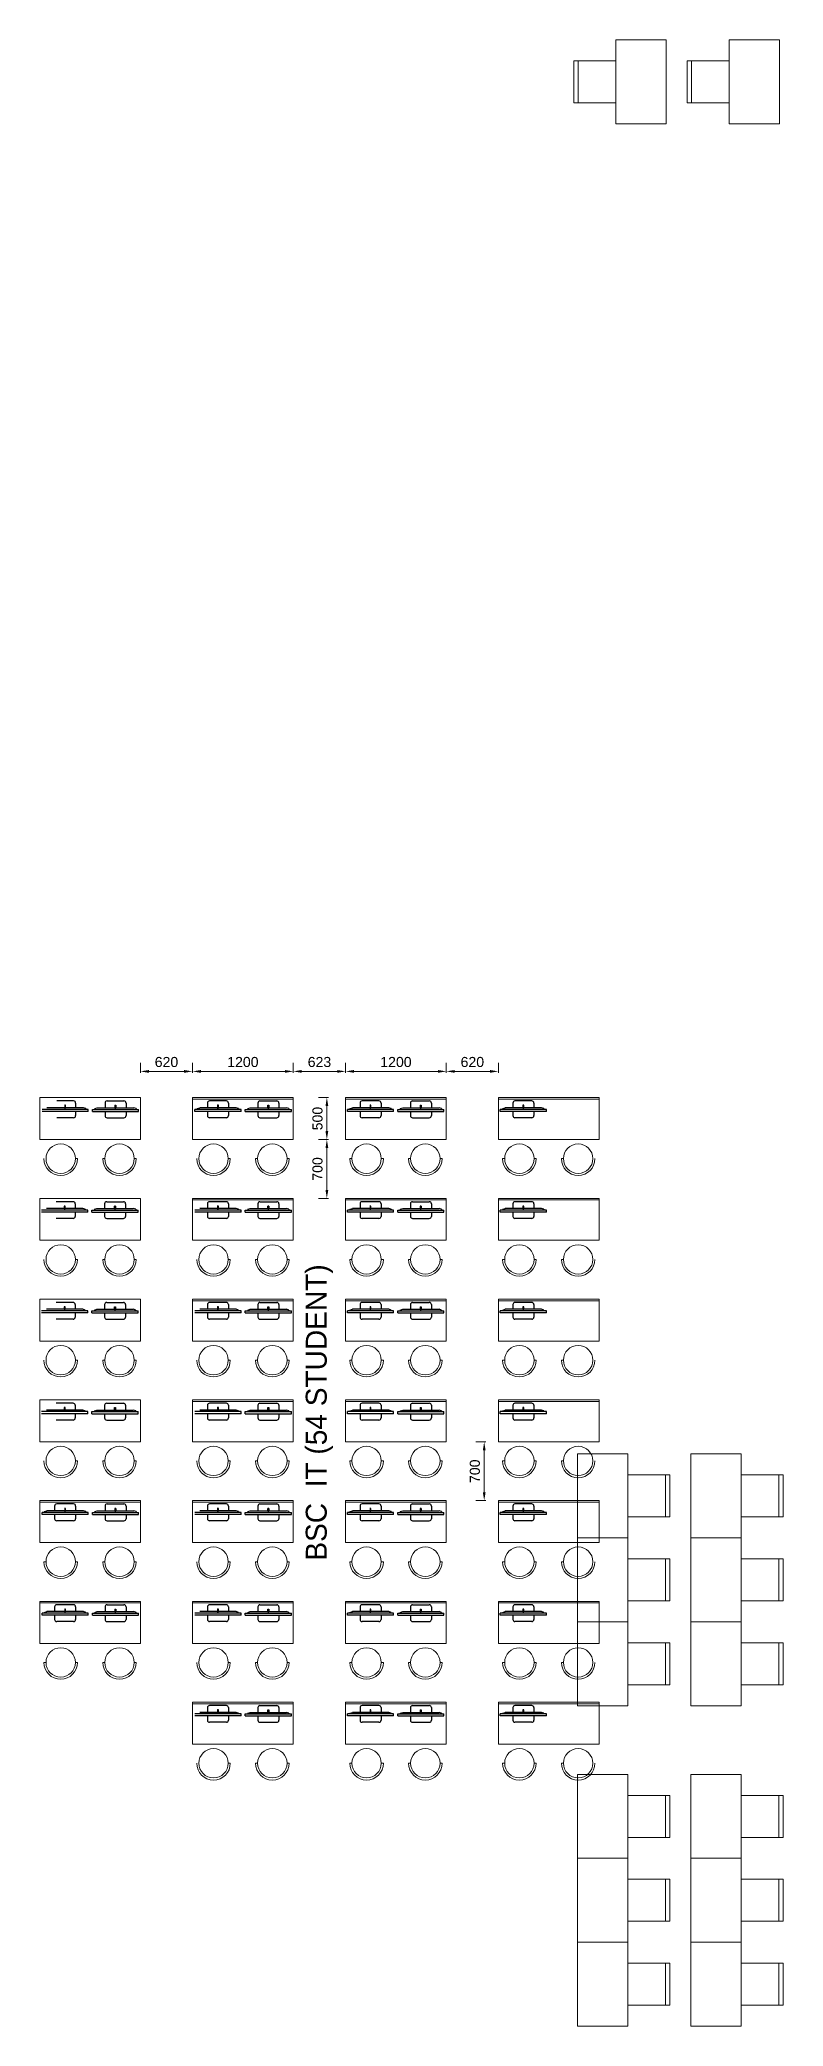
# Model space of a CAD drawing. Extents: x 348043 to 758301, y 133827 to 256568.
# Drawn here: x 749445 to 758301, y 146530 to 170188 of the extents above; entities that cross this region are included whole.
import ezdxf

# ---------------------------------------------------------------- set-up
doc = ezdxf.new("R2010")
doc.units = 0
doc.header["$LTSCALE"] = 900
doc.header["$MEASUREMENT"] = 0
doc.header["$PDMODE"] = 34
doc.linetypes.add('DASHED2', pattern=[0.375, 0.25, -0.125])
doc.layers.get('DEFPOINTS').update_dxf_attribs({"color": 3, "linetype": 'CONTINUOUS'})
doc.layers.add('2', color=7, linetype='CONTINUOUS')
doc.layers.add('door', color=163, linetype='CONTINUOUS')
for name, color, linetype, lineweight in [('ARCL-HATCH-230', 253, 'CONTINUOUS', 5), ('ARLC-DIM0', 8, 'CONTINUOUS', 9), ('ARLC-FURN', 46, 'CONTINUOUS', 5), ('ARLC-GAS BURNER', 51, 'CONTINUOUS', 5), ('ARLC-TEXT0', 1, 'CONTINUOUS', 9)]:
    doc.layers.add(name, color=color, linetype=linetype, lineweight=lineweight)
doc.styles.add('ARIAL', font='arial.ttf')
doc.styles.add('swati', font='GOTHIC.TTF')
doc.dimstyles.new('DIM 100', dxfattribs={"dimscale": 100, "dimtxt": 2, "dimasz": 1.2, "dimexe": 1, "dimexo": 1, "dimgap": 1, "dimtad": 0, "dimdec": 0, "dimzin": 9, "dimdsep": 46, "dimtxsty": 'ARIAL', "dimblk1": 'ARCHTICK', "dimblk2": 'ARCHTICK', "dimsah": 1, "dimcen": 1, "dimdle": 1.5, "dimclrd": 1, "dimclre": 251, "dimclrt": 4, "dimadec": 0, "dimazin": 0, "dimtfac": 1, "dimtdec": 0, "dimtmove": 2, "dimatfit": 3, "dimfxl": 50, "dimfxlon": 1, "dimtolj": 1, "dimtzin": 0, "dimlwd": 5, "dimlwe": 9, "dimarcsym": 0})

msp = doc.modelspace()

# ---------------------------------------------------------------- texts
at = {"layer": 'ARLC-TEXT0', "color": 7, "lineweight": 20, "style": 'swati'}
msp.add_text('BSC  IT (54 STUDENT)', height=250, rotation=90, dxfattribs=at).set_placement((752863.8, 152075))

# ---------------------------------------------------------------- blocks, each defined once
blk = doc.blocks.new('dfg2154')
at = {"layer": 'ARLC-FURN'}
blk.add_line((5964549, -129277), (5965049, -129277), dxfattribs=at)
blk.add_lwpolyline([(5964549, -129329), (5965049, -129329), (5965049, -128829), (5964549, -128829)], close=True, dxfattribs=at)
blk = doc.blocks.new('A$C124fbc97')
at = {"layer": 'ARLC-FURN', "ltscale": 0.1}
blk.add_line((1000, 500), (1000, 1100), dxfattribs=at)
for points in [[(0, 1100), (0, 500), (1000, 500)], [(0, 1100), (1000, 1100)]]:
    blk.add_lwpolyline(points, dxfattribs=at)
at = {"layer": 'ARLC-GAS BURNER'}
blk.add_blockref('dfg2154', (-5964299, 129329), dxfattribs=at)
blk = doc.blocks.new('*D94')
at = {"layer": 'ARLC-DIM0', "color": 251, "lineweight": 9}
for p, q in [((754757, 153490), (754639, 153490)), ((754757, 152790), (754639, 152790))]:
    blk.add_line(p, q, dxfattribs=at)
at = {"layer": 'ARLC-DIM0', "color": 1, "lineweight": 5}
blk.add_line((754739, 152890), (754739, 153390), dxfattribs=at)
at = {"layer": 'ARLC-DIM0', "color": 1, "lineweight": 50}
for points in [[(754723, 153390), (754756, 153390), (754739, 153490)], [(754723, 152890), (754756, 152890), (754739, 152790)]]:
    blk.add_solid(points, dxfattribs=at)
at = {"layer": 'DEFPOINTS', "color": 0, "lineweight": 50}
for p in [(754739, 153490), (754908, 153490), (754908, 152790)]:
    blk.add_point(p, dxfattribs=at)
at = {"layer": 'ARLC-DIM0', "color": 4, "lineweight": 9, "insert": (754628, 153140), "char_height": 120, "attachment_point": 5, "rotation": 90, "style": 'ARIAL'}
blk.add_mtext('\\A1;700', dxfattribs=at)
blk = doc.blocks.new('*D95')
at = {"layer": 'ARLC-DIM0', "color": 251, "lineweight": 9}
for p, q in [((753088, 157884), (753088, 158002)), ((754288, 157884), (754288, 158002))]:
    blk.add_line(p, q, dxfattribs=at)
at = {"layer": 'ARLC-DIM0', "color": 1, "lineweight": 5}
blk.add_line((754188, 157902), (753188, 157902), dxfattribs=at)
at = {"layer": 'ARLC-DIM0', "color": 1, "lineweight": 50}
for points in [[(753188, 157918), (753188, 157885), (753088, 157902)], [(754188, 157918), (754188, 157885), (754288, 157902)]]:
    blk.add_solid(points, dxfattribs=at)
at = {"layer": 'DEFPOINTS', "color": 0, "lineweight": 50}
for p in [(753088, 157902), (753088, 157590), (754288, 157590)]:
    blk.add_point(p, dxfattribs=at)
at = {"layer": 'ARLC-DIM0', "color": 4, "lineweight": 9, "insert": (753688, 158013), "char_height": 120, "attachment_point": 5, "style": 'ARIAL'}
blk.add_mtext('\\A1;1200', dxfattribs=at)
blk = doc.blocks.new('*D96')
at = {"layer": 'ARLC-DIM0', "color": 251, "lineweight": 9}
for p, q in [((752883, 157590), (752765, 157590)), ((752883, 157090), (752765, 157090))]:
    blk.add_line(p, q, dxfattribs=at)
at = {"layer": 'ARLC-DIM0', "color": 1, "lineweight": 5}
blk.add_line((752865, 157190), (752865, 157490), dxfattribs=at)
at = {"layer": 'ARLC-DIM0', "color": 1, "lineweight": 50}
for points in [[(752849, 157490), (752882, 157490), (752865, 157590)], [(752849, 157190), (752882, 157190), (752865, 157090)]]:
    blk.add_solid(points, dxfattribs=at)
at = {"layer": 'DEFPOINTS', "color": 0, "lineweight": 50}
for p in [(752865, 157590), (753088, 157590), (753088, 157090)]:
    blk.add_point(p, dxfattribs=at)
at = {"layer": 'ARLC-DIM0', "color": 4, "lineweight": 9, "insert": (752754, 157340), "char_height": 120, "attachment_point": 5, "rotation": 90, "style": 'ARIAL'}
blk.add_mtext('\\A1;500', dxfattribs=at)
blk = doc.blocks.new('*D97')
at = {"layer": 'ARLC-DIM0', "color": 251, "lineweight": 9}
for p, q in [((752465, 157884), (752465, 158002)), ((753088, 157884), (753088, 158002))]:
    blk.add_line(p, q, dxfattribs=at)
at = {"layer": 'ARLC-DIM0', "color": 1, "lineweight": 5}
blk.add_line((752988, 157902), (752565, 157902), dxfattribs=at)
at = {"layer": 'ARLC-DIM0', "color": 1, "lineweight": 50}
for points in [[(752565, 157918), (752565, 157885), (752465, 157902)], [(752988, 157918), (752988, 157885), (753088, 157902)]]:
    blk.add_solid(points, dxfattribs=at)
at = {"layer": 'DEFPOINTS', "color": 0, "lineweight": 50}
for p in [(752465, 157902), (752465, 157590), (753088, 157590)]:
    blk.add_point(p, dxfattribs=at)
at = {"layer": 'ARLC-DIM0', "color": 4, "lineweight": 9, "insert": (752777, 158013), "char_height": 120, "attachment_point": 5, "style": 'ARIAL'}
blk.add_mtext('\\A1;623', dxfattribs=at)
blk = doc.blocks.new('*D98')
at = {"layer": 'ARLC-DIM0', "color": 251, "lineweight": 9}
for p, q in [((752883, 157090), (752765, 157090)), ((752883, 156390), (752765, 156390))]:
    blk.add_line(p, q, dxfattribs=at)
at = {"layer": 'ARLC-DIM0', "color": 1, "lineweight": 5}
blk.add_line((752865, 156490), (752865, 156990), dxfattribs=at)
at = {"layer": 'ARLC-DIM0', "color": 1, "lineweight": 50}
for points in [[(752849, 156990), (752882, 156990), (752865, 157090)], [(752849, 156490), (752882, 156490), (752865, 156390)]]:
    blk.add_solid(points, dxfattribs=at)
at = {"layer": 'DEFPOINTS', "color": 0, "lineweight": 50}
for p in [(752865, 157090), (753088, 157090), (753088, 156390)]:
    blk.add_point(p, dxfattribs=at)
at = {"layer": 'ARLC-DIM0', "color": 4, "lineweight": 9, "insert": (752754, 156740), "char_height": 120, "attachment_point": 5, "rotation": 90, "style": 'ARIAL'}
blk.add_mtext('\\A1;700', dxfattribs=at)
blk = doc.blocks.new('*D99')
at = {"layer": 'ARLC-DIM0', "color": 251, "lineweight": 9}
for p, q in [((754288, 157884), (754288, 158002)), ((754908, 157884), (754908, 158002))]:
    blk.add_line(p, q, dxfattribs=at)
at = {"layer": 'ARLC-DIM0', "color": 1, "lineweight": 5}
blk.add_line((754388, 157902), (754808, 157902), dxfattribs=at)
at = {"layer": 'ARLC-DIM0', "color": 1, "lineweight": 50}
for points in [[(754388, 157918), (754388, 157885), (754288, 157902)], [(754808, 157918), (754808, 157885), (754908, 157902)]]:
    blk.add_solid(points, dxfattribs=at)
at = {"layer": 'DEFPOINTS', "color": 0, "lineweight": 50}
for p in [(754908, 157902), (754288, 157590), (754908, 157590)]:
    blk.add_point(p, dxfattribs=at)
at = {"layer": 'ARLC-DIM0', "color": 4, "lineweight": 9, "insert": (754598, 158013), "char_height": 120, "attachment_point": 5, "style": 'ARIAL'}
blk.add_mtext('\\A1;620', dxfattribs=at)
blk = doc.blocks.new('*D100')
at = {"layer": 'ARLC-DIM0', "color": 251, "lineweight": 9}
for p, q in [((751265, 157884), (751265, 158002)), ((752465, 157884), (752465, 158002))]:
    blk.add_line(p, q, dxfattribs=at)
at = {"layer": 'ARLC-DIM0', "color": 1, "lineweight": 5}
blk.add_line((752365, 157902), (751365, 157902), dxfattribs=at)
at = {"layer": 'ARLC-DIM0', "color": 1, "lineweight": 50}
for points in [[(751365, 157918), (751365, 157885), (751265, 157902)], [(752365, 157918), (752365, 157885), (752465, 157902)]]:
    blk.add_solid(points, dxfattribs=at)
at = {"layer": 'DEFPOINTS', "color": 0, "lineweight": 50}
for p in [(751265, 157902), (751265, 157590), (752465, 157590)]:
    blk.add_point(p, dxfattribs=at)
at = {"layer": 'ARLC-DIM0', "color": 4, "lineweight": 9, "insert": (751865, 158013), "char_height": 120, "attachment_point": 5, "style": 'ARIAL'}
blk.add_mtext('\\A1;1200', dxfattribs=at)
blk = doc.blocks.new('*D101')
at = {"layer": 'ARLC-DIM0', "color": 251, "lineweight": 9}
for p, q in [((750645, 157884), (750645, 158002)), ((751265, 157884), (751265, 158002))]:
    blk.add_line(p, q, dxfattribs=at)
at = {"layer": 'ARLC-DIM0', "color": 1, "lineweight": 5}
blk.add_line((751165, 157902), (750745, 157902), dxfattribs=at)
at = {"layer": 'ARLC-DIM0', "color": 1, "lineweight": 50}
for points in [[(750745, 157918), (750745, 157885), (750645, 157902)], [(751165, 157918), (751165, 157885), (751265, 157902)]]:
    blk.add_solid(points, dxfattribs=at)
at = {"layer": 'DEFPOINTS', "color": 0, "lineweight": 50}
for p in [(750645, 157902), (750645, 157590), (751265, 157590)]:
    blk.add_point(p, dxfattribs=at)
at = {"layer": 'ARLC-DIM0', "color": 4, "lineweight": 9, "insert": (750955, 158013), "char_height": 120, "attachment_point": 5, "style": 'ARIAL'}
blk.add_mtext('\\A1;620', dxfattribs=at)

# ---------------------------------------------------------------- dimensions: what is measured, and where the dimension line sits
at = {"layer": 'ARLC-DIM0', "color": 4, "lineweight": 9}
for p1, p2, distance, picture, middle in [((751265.5, 157590), (750645.5, 157590), -311.6, '*D101', (750955.5, 158012.9)), ((752465.5, 157590), (751265.5, 157590), -311.6, '*D100', (751865.5, 158012.9)), ((753088, 157590), (752465.5, 157590), -311.590127, '*D97', (752776.75, 158012.8998132)), ((754288, 157590), (753088, 157590), -311.6, '*D95', (753688, 158012.9)), ((754288, 157590), (754908, 157590), 311.6, '*D99', (754598, 158012.9)), ((753088, 157090), (753088, 157590), 222.8, '*D96', (752753.9, 157340)), ((753088, 156390), (753088, 157090), 222.8, '*D98', (752753.9, 156740))]:
    dim = msp.add_aligned_dim(p1=p1, p2=p2, distance=distance, dimstyle='DIM 100', override={"dimtxt": 1.2, "dimasz": 1, "dimgap": 0.5, "dimtad": 1, "dimdle": 1, "dimfxl": 0.18, "dimtfillclr": 256, "dimarcsym": 2}, dxfattribs=at)
    dim.commit()
    dim.dimension.update_dxf_attribs({"geometry": picture, "text_midpoint": middle})
dim = msp.add_linear_dim(base=(754739.2, 153490), p1=(754908, 152790), p2=(754908, 153490), angle=90, dimstyle='DIM 100', override={"dimtxt": 1.2, "dimasz": 1, "dimgap": 0.5, "dimtad": 1, "dimdle": 1, "dimfxl": 0.18, "dimtfillclr": 256, "dimarcsym": 2}, dxfattribs=at)
dim.commit()
dim.dimension.update_dxf_attribs({"geometry": '*D94', "text_midpoint": (754627.9, 153140)})

# ---------------------------------------------------------------- linework, layer by layer
at = {"layer": '2', "color": 30, "linetype": 'Continuous'}
for p, q in [((750023.2, 157449.9), (749473.2, 157449.9)), ((750023.2, 157425.1), (749473.2, 157425.1)), ((749964.9, 157468.5), (749531.5, 157468.5)), ((749848.2, 157549.9), (749648.2, 157549.9)), ((749848.2, 157349.9), (749648.2, 157349.9)), ((749748.2, 157449.9), (749748.2, 157503)), ((749873.2, 157449.9), (749748.2, 157449.9)), ((749873.2, 157524.9), (749873.2, 157468.5)), ((749873.2, 157425.1), (749873.2, 157374.9)), ((749994, 157459.2), (749964.9, 157468.5)), ((749994, 157459.2), (749994, 157449.9)), ((750023.2, 157425.1), (750023.2, 157449.9)), ((750073.2, 157425.1), (750073.2, 157449.9)), ((750073.2, 157449.9), (750623.2, 157449.9)), ((750073.2, 157425.1), (750623.2, 157425.1)), ((750102.4, 157459.2), (750131.5, 157468.5)), ((750102.4, 157459.2), (750102.4, 157449.9)), ((750131.5, 157468.5), (750564.9, 157468.5)), ((750223.2, 157524.9), (750223.2, 157468.5)), ((750223.2, 157449.9), (750348.2, 157449.9)), ((750223.2, 157425.1), (750223.2, 157374.9)), ((750248.2, 157549.9), (750448.2, 157549.9)), ((750248.2, 157349.9), (750448.2, 157349.9)), ((750348.2, 157449.9), (750348.2, 157503)), ((750473.2, 157524.9), (750473.2, 157468.5)), ((750473.2, 157425.1), (750473.2, 157374.9)), ((750594, 157459.2), (750564.9, 157468.5)), ((750594, 157459.2), (750594, 157449.9)), ((750623.2, 157425.1), (750623.2, 157449.9)), ((751293.2, 157425.1), (751293.2, 157449.9)), ((751843.2, 157449.9), (751293.2, 157449.9)), ((751843.2, 157425.1), (751293.2, 157425.1)), ((751322.4, 157459.2), (751351.5, 157468.5)), ((751322.4, 157459.2), (751322.4, 157449.9)), ((751784.9, 157468.5), (751351.5, 157468.5)), ((751443.2, 157524.9), (751443.2, 157468.5)), ((751443.2, 157425.1), (751443.2, 157374.9)), ((751668.2, 157549.9), (751468.2, 157549.9)), ((751668.2, 157349.9), (751468.2, 157349.9)), ((751568.2, 157449.9), (751568.2, 157503)), ((751693.2, 157449.9), (751568.2, 157449.9)), ((751693.2, 157524.9), (751693.2, 157468.5)), ((751693.2, 157425.1), (751693.2, 157374.9)), ((751814, 157459.2), (751784.9, 157468.5)), ((751814, 157459.2), (751814, 157449.9)), ((751843.2, 157425.1), (751843.2, 157449.9)), ((751893.2, 157425.1), (751893.2, 157449.9)), ((751893.2, 157449.9), (752443.2, 157449.9)), ((751893.2, 157425.1), (752443.2, 157425.1)), ((751922.4, 157459.2), (751951.5, 157468.5)), ((751922.4, 157459.2), (751922.4, 157449.9)), ((751951.5, 157468.5), (752384.9, 157468.5)), ((752043.2, 157524.9), (752043.2, 157468.5)), ((752043.2, 157449.9), (752168.2, 157449.9)), ((752043.2, 157425.1), (752043.2, 157374.9)), ((752068.2, 157549.9), (752268.2, 157549.9)), ((752068.2, 157349.9), (752268.2, 157349.9)), ((752168.2, 157449.9), (752168.2, 157503)), ((752293.2, 157524.9), (752293.2, 157468.5)), ((752293.2, 157425.1), (752293.2, 157374.9)), ((752414, 157459.2), (752384.9, 157468.5)), ((752414, 157459.2), (752414, 157449.9)), ((752443.2, 157425.1), (752443.2, 157449.9)), ((753110.3, 157425.1), (753110.3, 157449.9)), ((753660.3, 157449.9), (753110.3, 157449.9)), ((753660.3, 157425.1), (753110.3, 157425.1)), ((753139.5, 157459.2), (753168.6, 157468.5)), ((753139.5, 157459.2), (753139.5, 157449.9)), ((753602, 157468.5), (753168.6, 157468.5)), ((753260.3, 157524.9), (753260.3, 157468.5)), ((753260.3, 157425.1), (753260.3, 157374.9)), ((753485.3, 157549.9), (753285.3, 157549.9)), ((753485.3, 157349.9), (753285.3, 157349.9)), ((753385.3, 157449.9), (753385.3, 157503)), ((753510.3, 157449.9), (753385.3, 157449.9)), ((753510.3, 157524.9), (753510.3, 157468.5)), ((753510.3, 157425.1), (753510.3, 157374.9)), ((753631.1, 157459.2), (753602, 157468.5)), ((753631.1, 157459.2), (753631.1, 157449.9)), ((753660.3, 157425.1), (753660.3, 157449.9)), ((753710.3, 157425.1), (753710.3, 157449.9)), ((753710.3, 157449.9), (754260.3, 157449.9)), ((753710.3, 157425.1), (754260.3, 157425.1)), ((753739.5, 157459.2), (753768.6, 157468.5)), ((753739.5, 157459.2), (753739.5, 157449.9)), ((753768.6, 157468.5), (754202, 157468.5)), ((753860.3, 157524.9), (753860.3, 157468.5)), ((753860.3, 157449.9), (753985.3, 157449.9)), ((753860.3, 157425.1), (753860.3, 157374.9)), ((753885.3, 157549.9), (754085.3, 157549.9)), ((753885.3, 157349.9), (754085.3, 157349.9)), ((753985.3, 157449.9), (753985.3, 157503)), ((754110.3, 157524.9), (754110.3, 157468.5)), ((754110.3, 157425.1), (754110.3, 157374.9)), ((754231.1, 157459.2), (754202, 157468.5)), ((754231.1, 157459.2), (754231.1, 157449.9)), ((754260.3, 157425.1), (754260.3, 157449.9)), ((754930.3, 157425.1), (754930.3, 157449.9)), ((755480.3, 157449.9), (754930.3, 157449.9)), ((755480.3, 157425.1), (754930.3, 157425.1)), ((754959.5, 157459.2), (754988.6, 157468.5)), ((754959.5, 157459.2), (754959.5, 157449.9)), ((755422, 157468.5), (754988.6, 157468.5)), ((755080.3, 157524.9), (755080.3, 157468.5)), ((755080.3, 157425.1), (755080.3, 157374.9)), ((755305.3, 157549.9), (755105.3, 157549.9)), ((755305.3, 157349.9), (755105.3, 157349.9)), ((755205.3, 157449.9), (755205.3, 157503)), ((755330.3, 157449.9), (755205.3, 157449.9)), ((755330.3, 157524.9), (755330.3, 157468.5)), ((755330.3, 157425.1), (755330.3, 157374.9)), ((755451.1, 157459.2), (755422, 157468.5)), ((755451.1, 157459.2), (755451.1, 157449.9)), ((755480.3, 157425.1), (755480.3, 157449.9)), ((750017.8, 156249.9), (749467.8, 156249.9)), ((750017.8, 156225.1), (749467.8, 156225.1)), ((749959.5, 156268.5), (749526.1, 156268.5)), ((749842.8, 156349.9), (749642.8, 156349.9)), ((749842.8, 156149.9), (749642.8, 156149.9)), ((749742.8, 156249.9), (749742.8, 156303)), ((749867.8, 156249.9), (749742.8, 156249.9)), ((749867.8, 156324.9), (749867.8, 156268.5)), ((749867.8, 156225.1), (749867.8, 156174.9)), ((749988.6, 156259.2), (749959.5, 156268.5)), ((749988.6, 156259.2), (749988.6, 156249.9)), ((750017.8, 156225.1), (750017.8, 156249.9)), ((750067.8, 156225.1), (750067.8, 156249.9)), ((750067.8, 156249.9), (750617.8, 156249.9)), ((750067.8, 156225.1), (750617.8, 156225.1)), ((750097, 156259.2), (750126.1, 156268.5)), ((750097, 156259.2), (750097, 156249.9)), ((750126.1, 156268.5), (750559.5, 156268.5)), ((750217.8, 156324.9), (750217.8, 156268.5)), ((750217.8, 156249.9), (750342.8, 156249.9)), ((750217.8, 156225.1), (750217.8, 156174.9)), ((750242.8, 156349.9), (750442.8, 156349.9)), ((750242.8, 156149.9), (750442.8, 156149.9)), ((750342.8, 156249.9), (750342.8, 156303)), ((750467.8, 156324.9), (750467.8, 156268.5)), ((750467.8, 156225.1), (750467.8, 156174.9)), ((750588.6, 156259.2), (750559.5, 156268.5)), ((750588.6, 156259.2), (750588.6, 156249.9)), ((750617.8, 156225.1), (750617.8, 156249.9)), ((751843.2, 156249.9), (751293.2, 156249.9)), ((751843.2, 156225.1), (751293.2, 156225.1)), ((751784.9, 156268.5), (751351.5, 156268.5)), ((751443.2, 156324.9), (751443.2, 156268.5)), ((751443.2, 156225.1), (751443.2, 156174.9)), ((751668.2, 156349.9), (751468.2, 156349.9)), ((751668.2, 156149.9), (751468.2, 156149.9)), ((751568.2, 156249.9), (751568.2, 156303)), ((751693.2, 156249.9), (751568.2, 156249.9)), ((751693.2, 156324.9), (751693.2, 156268.5)), ((751693.2, 156225.1), (751693.2, 156174.9)), ((751814, 156259.2), (751784.9, 156268.5)), ((751814, 156259.2), (751814, 156249.9)), ((751843.2, 156225.1), (751843.2, 156249.9)), ((751893.2, 156225.1), (751893.2, 156249.9)), ((751893.2, 156249.9), (752443.2, 156249.9)), ((751893.2, 156225.1), (752443.2, 156225.1)), ((751922.4, 156259.2), (751951.5, 156268.5)), ((751922.4, 156259.2), (751922.4, 156249.9)), ((751951.5, 156268.5), (752384.9, 156268.5)), ((752043.2, 156324.9), (752043.2, 156268.5)), ((752043.2, 156249.9), (752168.2, 156249.9)), ((752043.2, 156225.1), (752043.2, 156174.9)), ((752068.2, 156349.9), (752268.2, 156349.9)), ((752068.2, 156149.9), (752268.2, 156149.9)), ((752168.2, 156249.9), (752168.2, 156303)), ((752293.2, 156324.9), (752293.2, 156268.5)), ((752293.2, 156225.1), (752293.2, 156174.9)), ((752414, 156259.2), (752384.9, 156268.5)), ((752414, 156259.2), (752414, 156249.9)), ((752443.2, 156225.1), (752443.2, 156249.9)), ((753110.3, 156225.1), (753110.3, 156249.9)), ((753660.3, 156249.9), (753110.3, 156249.9)), ((753660.3, 156225.1), (753110.3, 156225.1)), ((753139.5, 156259.2), (753168.6, 156268.5)), ((753139.5, 156259.2), (753139.5, 156249.9)), ((753602, 156268.5), (753168.6, 156268.5)), ((753260.3, 156324.9), (753260.3, 156268.5)), ((753260.3, 156225.1), (753260.3, 156174.9)), ((753485.3, 156349.9), (753285.3, 156349.9)), ((753485.3, 156149.9), (753285.3, 156149.9)), ((753385.3, 156249.9), (753385.3, 156303)), ((753510.3, 156249.9), (753385.3, 156249.9)), ((753510.3, 156324.9), (753510.3, 156268.5)), ((753510.3, 156225.1), (753510.3, 156174.9)), ((753631.1, 156259.2), (753602, 156268.5)), ((753631.1, 156259.2), (753631.1, 156249.9)), ((753660.3, 156225.1), (753660.3, 156249.9)), ((753710.3, 156225.1), (753710.3, 156249.9)), ((753710.3, 156249.9), (754260.3, 156249.9)), ((753710.3, 156225.1), (754260.3, 156225.1)), ((753739.5, 156259.2), (753768.6, 156268.5)), ((753739.5, 156259.2), (753739.5, 156249.9)), ((753768.6, 156268.5), (754202, 156268.5)), ((753860.3, 156324.9), (753860.3, 156268.5)), ((753860.3, 156249.9), (753985.3, 156249.9)), ((753860.3, 156225.1), (753860.3, 156174.9)), ((753885.3, 156349.9), (754085.3, 156349.9)), ((753885.3, 156149.9), (754085.3, 156149.9)), ((753985.3, 156249.9), (753985.3, 156303)), ((754110.3, 156324.9), (754110.3, 156268.5)), ((754110.3, 156225.1), (754110.3, 156174.9)), ((754231.1, 156259.2), (754202, 156268.5)), ((754231.1, 156259.2), (754231.1, 156249.9)), ((754260.3, 156225.1), (754260.3, 156249.9)), ((754930.3, 156225.1), (754930.3, 156249.9)), ((755480.3, 156249.9), (754930.3, 156249.9)), ((755480.3, 156225.1), (754930.3, 156225.1)), ((754959.5, 156259.2), (754988.6, 156268.5)), ((754959.5, 156259.2), (754959.5, 156249.9)), ((755422, 156268.5), (754988.6, 156268.5)), ((755080.3, 156324.9), (755080.3, 156268.5)), ((755080.3, 156225.1), (755080.3, 156174.9)), ((755305.3, 156349.9), (755105.3, 156349.9)), ((755305.3, 156149.9), (755105.3, 156149.9)), ((755205.3, 156249.9), (755205.3, 156303)), ((755330.3, 156249.9), (755205.3, 156249.9)), ((755330.3, 156324.9), (755330.3, 156268.5)), ((755330.3, 156225.1), (755330.3, 156174.9)), ((755451.1, 156259.2), (755422, 156268.5)), ((755451.1, 156259.2), (755451.1, 156249.9)), ((755480.3, 156225.1), (755480.3, 156249.9)), ((750017.8, 155049.9), (749467.8, 155049.9)), ((750017.8, 155025.1), (749467.8, 155025.1)), ((749959.5, 155068.5), (749526.1, 155068.5)), ((749842.8, 155149.9), (749642.8, 155149.9)), ((749742.8, 155049.9), (749742.8, 155103)), ((749867.8, 155049.9), (749742.8, 155049.9)), ((749867.8, 155124.9), (749867.8, 155068.5)), ((749867.8, 155025.1), (749867.8, 154974.9)), ((749988.6, 155059.2), (749959.5, 155068.5)), ((749988.6, 155059.2), (749988.6, 155049.9)), ((750017.8, 155025.1), (750017.8, 155049.9)), ((750067.8, 155025.1), (750067.8, 155049.9)), ((750067.8, 155049.9), (750617.8, 155049.9)), ((750067.8, 155025.1), (750617.8, 155025.1)), ((750097, 155059.2), (750126.1, 155068.5)), ((750097, 155059.2), (750097, 155049.9)), ((750126.1, 155068.5), (750559.5, 155068.5)), ((750217.8, 155124.9), (750217.8, 155068.5)), ((750217.8, 155049.9), (750342.8, 155049.9)), ((750217.8, 155025.1), (750217.8, 154974.9)), ((750242.8, 155149.9), (750442.8, 155149.9)), ((750342.8, 155049.9), (750342.8, 155103)), ((750467.8, 155124.9), (750467.8, 155068.5)), ((750467.8, 155025.1), (750467.8, 154974.9)), ((750588.6, 155059.2), (750559.5, 155068.5)), ((750588.6, 155059.2), (750588.6, 155049.9)), ((750617.8, 155025.1), (750617.8, 155049.9)), ((751843.2, 155049.9), (751293.2, 155049.9)), ((751843.2, 155025.1), (751293.2, 155025.1)), ((751784.9, 155068.5), (751351.5, 155068.5)), ((751443.2, 155124.9), (751443.2, 155068.5)), ((751443.2, 155025.1), (751443.2, 154974.9)), ((751668.2, 155149.9), (751468.2, 155149.9)), ((751568.2, 155049.9), (751568.2, 155103)), ((751693.2, 155049.9), (751568.2, 155049.9)), ((751693.2, 155124.9), (751693.2, 155068.5)), ((751693.2, 155025.1), (751693.2, 154974.9)), ((751814, 155059.2), (751784.9, 155068.5)), ((751814, 155059.2), (751814, 155049.9)), ((751843.2, 155025.1), (751843.2, 155049.9)), ((751893.2, 155025.1), (751893.2, 155049.9)), ((751893.2, 155049.9), (752443.2, 155049.9)), ((751893.2, 155025.1), (752443.2, 155025.1)), ((751922.4, 155059.2), (751951.5, 155068.5)), ((751922.4, 155059.2), (751922.4, 155049.9)), ((751951.5, 155068.5), (752384.9, 155068.5)), ((752043.2, 155124.9), (752043.2, 155068.5)), ((752043.2, 155049.9), (752168.2, 155049.9)), ((752043.2, 155025.1), (752043.2, 154974.9)), ((752068.2, 155149.9), (752268.2, 155149.9)), ((752168.2, 155049.9), (752168.2, 155103)), ((752293.2, 155124.9), (752293.2, 155068.5)), ((752293.2, 155025.1), (752293.2, 154974.9)), ((752414, 155059.2), (752384.9, 155068.5)), ((752414, 155059.2), (752414, 155049.9)), ((752443.2, 155025.1), (752443.2, 155049.9)), ((753110.3, 155025.1), (753110.3, 155049.9)), ((753660.3, 155049.9), (753110.3, 155049.9)), ((753660.3, 155025.1), (753110.3, 155025.1)), ((753139.5, 155059.2), (753168.6, 155068.5)), ((753139.5, 155059.2), (753139.5, 155049.9)), ((753602, 155068.5), (753168.6, 155068.5)), ((753260.3, 155124.9), (753260.3, 155068.5)), ((753260.3, 155025.1), (753260.3, 154974.9)), ((753485.3, 155149.9), (753285.3, 155149.9)), ((753385.3, 155049.9), (753385.3, 155103)), ((753510.3, 155049.9), (753385.3, 155049.9)), ((753510.3, 155124.9), (753510.3, 155068.5)), ((753510.3, 155025.1), (753510.3, 154974.9)), ((753631.1, 155059.2), (753602, 155068.5)), ((753631.1, 155059.2), (753631.1, 155049.9)), ((753660.3, 155025.1), (753660.3, 155049.9)), ((753710.3, 155025.1), (753710.3, 155049.9)), ((753710.3, 155049.9), (754260.3, 155049.9)), ((753710.3, 155025.1), (754260.3, 155025.1)), ((753739.5, 155059.2), (753768.6, 155068.5)), ((753739.5, 155059.2), (753739.5, 155049.9)), ((753768.6, 155068.5), (754202, 155068.5)), ((753860.3, 155124.9), (753860.3, 155068.5)), ((753860.3, 155049.9), (753985.3, 155049.9)), ((753860.3, 155025.1), (753860.3, 154974.9)), ((753885.3, 155149.9), (754085.3, 155149.9)), ((753985.3, 155049.9), (753985.3, 155103)), ((754110.3, 155124.9), (754110.3, 155068.5)), ((754110.3, 155025.1), (754110.3, 154974.9)), ((754231.1, 155059.2), (754202, 155068.5)), ((754231.1, 155059.2), (754231.1, 155049.9)), ((754260.3, 155025.1), (754260.3, 155049.9)), ((754930.3, 155025.1), (754930.3, 155049.9)), ((755480.3, 155049.9), (754930.3, 155049.9)), ((755480.3, 155025.1), (754930.3, 155025.1)), ((754959.5, 155059.2), (754988.6, 155068.5)), ((754959.5, 155059.2), (754959.5, 155049.9)), ((755422, 155068.5), (754988.6, 155068.5)), ((755080.3, 155124.9), (755080.3, 155068.5)), ((755080.3, 155025.1), (755080.3, 154974.9)), ((755305.3, 155149.9), (755105.3, 155149.9)), ((755205.3, 155049.9), (755205.3, 155103)), ((755330.3, 155049.9), (755205.3, 155049.9)), ((755330.3, 155124.9), (755330.3, 155068.5)), ((755330.3, 155025.1), (755330.3, 154974.9)), ((755451.1, 155059.2), (755422, 155068.5)), ((755451.1, 155059.2), (755451.1, 155049.9)), ((755480.3, 155025.1), (755480.3, 155049.9)), ((749842.8, 154949.9), (749642.8, 154949.9)), ((750242.8, 154949.9), (750442.8, 154949.9)), ((751668.2, 154949.9), (751468.2, 154949.9)), ((752068.2, 154949.9), (752268.2, 154949.9)), ((753485.3, 154949.9), (753285.3, 154949.9)), ((753885.3, 154949.9), (754085.3, 154949.9)), ((755305.3, 154949.9), (755105.3, 154949.9)), ((750017.8, 153849.9), (749467.8, 153849.9)), ((750017.8, 153825.1), (749467.8, 153825.1)), ((749959.5, 153868.5), (749526.1, 153868.5)), ((749842.8, 153949.9), (749642.8, 153949.9)), ((749742.8, 153849.9), (749742.8, 153903)), ((749867.8, 153849.9), (749742.8, 153849.9)), ((749867.8, 153924.9), (749867.8, 153868.5)), ((749867.8, 153825.1), (749867.8, 153774.9)), ((749988.6, 153859.2), (749959.5, 153868.5)), ((749988.6, 153859.2), (749988.6, 153849.9)), ((750017.8, 153825.1), (750017.8, 153849.9)), ((750067.8, 153825.1), (750067.8, 153849.9)), ((750067.8, 153849.9), (750617.8, 153849.9)), ((750067.8, 153825.1), (750617.8, 153825.1)), ((750097, 153859.2), (750126.1, 153868.5)), ((750097, 153859.2), (750097, 153849.9)), ((750126.1, 153868.5), (750559.5, 153868.5)), ((750217.8, 153924.9), (750217.8, 153868.5)), ((750217.8, 153849.9), (750342.8, 153849.9)), ((750217.8, 153825.1), (750217.8, 153774.9)), ((750242.8, 153949.9), (750442.8, 153949.9)), ((750342.8, 153849.9), (750342.8, 153903)), ((750467.8, 153924.9), (750467.8, 153868.5)), ((750467.8, 153825.1), (750467.8, 153774.9)), ((750588.6, 153859.2), (750559.5, 153868.5)), ((750588.6, 153859.2), (750588.6, 153849.9)), ((750617.8, 153825.1), (750617.8, 153849.9)), ((751843.2, 153849.9), (751293.2, 153849.9)), ((751843.2, 153825.1), (751293.2, 153825.1)), ((751784.9, 153868.5), (751351.5, 153868.5)), ((751443.2, 153924.9), (751443.2, 153868.5)), ((751443.2, 153825.1), (751443.2, 153774.9)), ((751668.2, 153949.9), (751468.2, 153949.9)), ((751568.2, 153849.9), (751568.2, 153903)), ((751693.2, 153849.9), (751568.2, 153849.9)), ((751693.2, 153924.9), (751693.2, 153868.5)), ((751693.2, 153825.1), (751693.2, 153774.9)), ((751814, 153859.2), (751784.9, 153868.5)), ((751814, 153859.2), (751814, 153849.9)), ((751843.2, 153825.1), (751843.2, 153849.9)), ((751893.2, 153825.1), (751893.2, 153849.9)), ((751893.2, 153849.9), (752443.2, 153849.9)), ((751893.2, 153825.1), (752443.2, 153825.1)), ((751922.4, 153859.2), (751951.5, 153868.5)), ((751922.4, 153859.2), (751922.4, 153849.9)), ((751951.5, 153868.5), (752384.9, 153868.5)), ((752043.2, 153924.9), (752043.2, 153868.5)), ((752043.2, 153849.9), (752168.2, 153849.9)), ((752043.2, 153825.1), (752043.2, 153774.9)), ((752068.2, 153949.9), (752268.2, 153949.9)), ((752168.2, 153849.9), (752168.2, 153903)), ((752293.2, 153924.9), (752293.2, 153868.5)), ((752293.2, 153825.1), (752293.2, 153774.9)), ((752414, 153859.2), (752384.9, 153868.5)), ((752414, 153859.2), (752414, 153849.9)), ((752443.2, 153825.1), (752443.2, 153849.9)), ((753110.3, 153825.1), (753110.3, 153849.9)), ((753660.3, 153849.9), (753110.3, 153849.9)), ((753660.3, 153825.1), (753110.3, 153825.1)), ((753139.5, 153859.2), (753168.6, 153868.5)), ((753139.5, 153859.2), (753139.5, 153849.9)), ((753602, 153868.5), (753168.6, 153868.5)), ((753260.3, 153924.9), (753260.3, 153868.5)), ((753260.3, 153825.1), (753260.3, 153774.9)), ((753485.3, 153949.9), (753285.3, 153949.9)), ((753385.3, 153849.9), (753385.3, 153903)), ((753510.3, 153849.9), (753385.3, 153849.9)), ((753510.3, 153924.9), (753510.3, 153868.5)), ((753510.3, 153825.1), (753510.3, 153774.9)), ((753631.1, 153859.2), (753602, 153868.5)), ((753631.1, 153859.2), (753631.1, 153849.9)), ((753660.3, 153825.1), (753660.3, 153849.9)), ((753710.3, 153825.1), (753710.3, 153849.9)), ((753710.3, 153849.9), (754260.3, 153849.9)), ((753710.3, 153825.1), (754260.3, 153825.1)), ((753739.5, 153859.2), (753768.6, 153868.5)), ((753739.5, 153859.2), (753739.5, 153849.9)), ((753768.6, 153868.5), (754202, 153868.5)), ((753860.3, 153924.9), (753860.3, 153868.5)), ((753860.3, 153849.9), (753985.3, 153849.9)), ((753860.3, 153825.1), (753860.3, 153774.9)), ((753885.3, 153949.9), (754085.3, 153949.9)), ((753985.3, 153849.9), (753985.3, 153903)), ((754110.3, 153924.9), (754110.3, 153868.5)), ((754110.3, 153825.1), (754110.3, 153774.9)), ((754231.1, 153859.2), (754202, 153868.5)), ((754231.1, 153859.2), (754231.1, 153849.9)), ((754260.3, 153825.1), (754260.3, 153849.9)), ((754930.3, 153825.1), (754930.3, 153849.9)), ((755480.3, 153849.9), (754930.3, 153849.9)), ((755480.3, 153825.1), (754930.3, 153825.1)), ((754959.5, 153859.2), (754988.6, 153868.5)), ((754959.5, 153859.2), (754959.5, 153849.9)), ((755422, 153868.5), (754988.6, 153868.5)), ((755080.3, 153924.9), (755080.3, 153868.5)), ((755080.3, 153825.1), (755080.3, 153774.9)), ((755305.3, 153949.9), (755105.3, 153949.9)), ((755205.3, 153849.9), (755205.3, 153903)), ((755330.3, 153849.9), (755205.3, 153849.9)), ((755330.3, 153924.9), (755330.3, 153868.5)), ((755330.3, 153825.1), (755330.3, 153774.9)), ((755451.1, 153859.2), (755422, 153868.5)), ((755451.1, 153859.2), (755451.1, 153849.9)), ((755480.3, 153825.1), (755480.3, 153849.9)), ((749842.8, 153749.9), (749642.8, 153749.9)), ((750242.8, 153749.9), (750442.8, 153749.9)), ((751668.2, 153749.9), (751468.2, 153749.9)), ((752068.2, 153749.9), (752268.2, 153749.9)), ((753485.3, 153749.9), (753285.3, 153749.9)), ((753885.3, 153749.9), (754085.3, 153749.9)), ((755305.3, 153749.9), (755105.3, 153749.9)), ((749473.2, 152625.1), (749473.2, 152649.9)), ((750023.2, 152649.9), (749473.2, 152649.9)), ((750023.2, 152625.1), (749473.2, 152625.1)), ((749502.4, 152659.2), (749531.5, 152668.5)), ((749502.4, 152659.2), (749502.4, 152649.9)), ((749964.9, 152668.5), (749531.5, 152668.5)), ((749623.2, 152724.9), (749623.2, 152668.5)), ((749623.2, 152625.1), (749623.2, 152574.9)), ((749848.2, 152749.9), (749648.2, 152749.9)), ((749748.2, 152649.9), (749748.2, 152703)), ((749873.2, 152649.9), (749748.2, 152649.9)), ((749873.2, 152724.9), (749873.2, 152668.5)), ((749873.2, 152625.1), (749873.2, 152574.9)), ((749994, 152659.2), (749964.9, 152668.5)), ((749994, 152659.2), (749994, 152649.9)), ((750023.2, 152625.1), (750023.2, 152649.9)), ((750073.2, 152625.1), (750073.2, 152649.9)), ((750073.2, 152649.9), (750623.2, 152649.9)), ((750073.2, 152625.1), (750623.2, 152625.1)), ((750102.4, 152659.2), (750131.5, 152668.5)), ((750102.4, 152659.2), (750102.4, 152649.9)), ((750131.5, 152668.5), (750564.9, 152668.5)), ((750223.2, 152724.9), (750223.2, 152668.5)), ((750223.2, 152649.9), (750348.2, 152649.9)), ((750223.2, 152625.1), (750223.2, 152574.9)), ((750248.2, 152749.9), (750448.2, 152749.9)), ((750348.2, 152649.9), (750348.2, 152703)), ((750473.2, 152724.9), (750473.2, 152668.5)), ((750473.2, 152625.1), (750473.2, 152574.9)), ((750594, 152659.2), (750564.9, 152668.5)), ((750594, 152659.2), (750594, 152649.9)), ((750623.2, 152625.1), (750623.2, 152649.9)), ((751843.2, 152649.9), (751293.2, 152649.9)), ((751843.2, 152625.1), (751293.2, 152625.1)), ((751784.9, 152668.5), (751351.5, 152668.5)), ((751443.2, 152724.9), (751443.2, 152668.5)), ((751443.2, 152625.1), (751443.2, 152574.9)), ((751668.2, 152749.9), (751468.2, 152749.9)), ((751568.2, 152649.9), (751568.2, 152703)), ((751693.2, 152649.9), (751568.2, 152649.9)), ((751693.2, 152724.9), (751693.2, 152668.5)), ((751693.2, 152625.1), (751693.2, 152574.9)), ((751814, 152659.2), (751784.9, 152668.5)), ((751814, 152659.2), (751814, 152649.9)), ((751843.2, 152625.1), (751843.2, 152649.9)), ((751893.2, 152625.1), (751893.2, 152649.9)), ((751893.2, 152649.9), (752443.2, 152649.9)), ((751893.2, 152625.1), (752443.2, 152625.1)), ((751922.4, 152659.2), (751951.5, 152668.5)), ((751922.4, 152659.2), (751922.4, 152649.9)), ((751951.5, 152668.5), (752384.9, 152668.5)), ((752043.2, 152724.9), (752043.2, 152668.5)), ((752043.2, 152649.9), (752168.2, 152649.9)), ((752043.2, 152625.1), (752043.2, 152574.9)), ((752068.2, 152749.9), (752268.2, 152749.9)), ((752168.2, 152649.9), (752168.2, 152703)), ((752293.2, 152724.9), (752293.2, 152668.5)), ((752293.2, 152625.1), (752293.2, 152574.9)), ((752414, 152659.2), (752384.9, 152668.5)), ((752414, 152659.2), (752414, 152649.9)), ((752443.2, 152625.1), (752443.2, 152649.9)), ((753110.3, 152625.1), (753110.3, 152649.9)), ((753660.3, 152649.9), (753110.3, 152649.9)), ((753660.3, 152625.1), (753110.3, 152625.1)), ((753139.5, 152659.2), (753168.6, 152668.5)), ((753139.5, 152659.2), (753139.5, 152649.9)), ((753602, 152668.5), (753168.6, 152668.5)), ((753260.3, 152724.9), (753260.3, 152668.5)), ((753260.3, 152625.1), (753260.3, 152574.9)), ((753485.3, 152749.9), (753285.3, 152749.9)), ((753385.3, 152649.9), (753385.3, 152703)), ((753510.3, 152649.9), (753385.3, 152649.9)), ((753510.3, 152724.9), (753510.3, 152668.5)), ((753510.3, 152625.1), (753510.3, 152574.9)), ((753631.1, 152659.2), (753602, 152668.5)), ((753631.1, 152659.2), (753631.1, 152649.9)), ((753660.3, 152625.1), (753660.3, 152649.9)), ((753710.3, 152625.1), (753710.3, 152649.9)), ((753710.3, 152649.9), (754260.3, 152649.9)), ((753710.3, 152625.1), (754260.3, 152625.1)), ((753739.5, 152659.2), (753768.6, 152668.5)), ((753739.5, 152659.2), (753739.5, 152649.9)), ((753768.6, 152668.5), (754202, 152668.5)), ((753860.3, 152724.9), (753860.3, 152668.5)), ((753860.3, 152649.9), (753985.3, 152649.9)), ((753860.3, 152625.1), (753860.3, 152574.9)), ((753885.3, 152749.9), (754085.3, 152749.9)), ((753985.3, 152649.9), (753985.3, 152703)), ((754110.3, 152724.9), (754110.3, 152668.5)), ((754110.3, 152625.1), (754110.3, 152574.9)), ((754231.1, 152659.2), (754202, 152668.5)), ((754231.1, 152659.2), (754231.1, 152649.9)), ((754260.3, 152625.1), (754260.3, 152649.9)), ((754930.3, 152625.1), (754930.3, 152649.9)), ((755480.3, 152649.9), (754930.3, 152649.9)), ((755480.3, 152625.1), (754930.3, 152625.1)), ((754959.5, 152659.2), (754988.6, 152668.5)), ((754959.5, 152659.2), (754959.5, 152649.9)), ((755422, 152668.5), (754988.6, 152668.5)), ((755080.3, 152724.9), (755080.3, 152668.5)), ((755080.3, 152625.1), (755080.3, 152574.9)), ((755305.3, 152749.9), (755105.3, 152749.9)), ((755205.3, 152649.9), (755205.3, 152703)), ((755330.3, 152649.9), (755205.3, 152649.9)), ((755330.3, 152724.9), (755330.3, 152668.5)), ((755330.3, 152625.1), (755330.3, 152574.9)), ((755451.1, 152659.2), (755422, 152668.5)), ((755451.1, 152659.2), (755451.1, 152649.9)), ((755480.3, 152625.1), (755480.3, 152649.9)), ((749848.2, 152549.9), (749648.2, 152549.9)), ((750248.2, 152549.9), (750448.2, 152549.9)), ((751668.2, 152549.9), (751468.2, 152549.9)), ((752068.2, 152549.9), (752268.2, 152549.9)), ((753485.3, 152549.9), (753285.3, 152549.9)), ((753885.3, 152549.9), (754085.3, 152549.9)), ((755305.3, 152549.9), (755105.3, 152549.9)), ((749473.2, 151425.1), (749473.2, 151449.9)), ((750023.2, 151449.9), (749473.2, 151449.9)), ((750023.2, 151425.1), (749473.2, 151425.1)), ((749502.4, 151459.2), (749531.5, 151468.5)), ((749502.4, 151459.2), (749502.4, 151449.9)), ((749964.9, 151468.5), (749531.5, 151468.5)), ((749623.2, 151524.9), (749623.2, 151468.5)), ((749623.2, 151425.1), (749623.2, 151374.9)), ((749848.2, 151549.9), (749648.2, 151549.9)), ((749748.2, 151449.9), (749748.2, 151503)), ((749873.2, 151449.9), (749748.2, 151449.9)), ((749873.2, 151524.9), (749873.2, 151468.5)), ((749873.2, 151425.1), (749873.2, 151374.9)), ((749994, 151459.2), (749964.9, 151468.5)), ((749994, 151459.2), (749994, 151449.9)), ((750023.2, 151425.1), (750023.2, 151449.9)), ((750073.2, 151425.1), (750073.2, 151449.9)), ((750073.2, 151449.9), (750623.2, 151449.9)), ((750073.2, 151425.1), (750623.2, 151425.1)), ((750102.4, 151459.2), (750131.5, 151468.5)), ((750102.4, 151459.2), (750102.4, 151449.9)), ((750131.5, 151468.5), (750564.9, 151468.5)), ((750223.2, 151524.9), (750223.2, 151468.5)), ((750223.2, 151449.9), (750348.2, 151449.9)), ((750223.2, 151425.1), (750223.2, 151374.9)), ((750248.2, 151549.9), (750448.2, 151549.9)), ((750348.2, 151449.9), (750348.2, 151503)), ((750473.2, 151524.9), (750473.2, 151468.5)), ((750473.2, 151425.1), (750473.2, 151374.9)), ((750594, 151459.2), (750564.9, 151468.5)), ((750594, 151459.2), (750594, 151449.9)), ((750623.2, 151425.1), (750623.2, 151449.9)), ((751843.2, 151449.9), (751293.2, 151449.9)), ((751843.2, 151425.1), (751293.2, 151425.1)), ((751784.9, 151468.5), (751351.5, 151468.5)), ((751443.2, 151524.9), (751443.2, 151468.5)), ((751443.2, 151425.1), (751443.2, 151374.9)), ((751668.2, 151549.9), (751468.2, 151549.9)), ((751568.2, 151449.9), (751568.2, 151503)), ((751693.2, 151449.9), (751568.2, 151449.9)), ((751693.2, 151524.9), (751693.2, 151468.5)), ((751693.2, 151425.1), (751693.2, 151374.9)), ((751814, 151459.2), (751784.9, 151468.5)), ((751814, 151459.2), (751814, 151449.9)), ((751843.2, 151425.1), (751843.2, 151449.9)), ((751893.2, 151425.1), (751893.2, 151449.9)), ((751893.2, 151449.9), (752443.2, 151449.9)), ((751893.2, 151425.1), (752443.2, 151425.1)), ((751922.4, 151459.2), (751951.5, 151468.5)), ((751922.4, 151459.2), (751922.4, 151449.9)), ((751951.5, 151468.5), (752384.9, 151468.5)), ((752043.2, 151524.9), (752043.2, 151468.5)), ((752043.2, 151449.9), (752168.2, 151449.9)), ((752043.2, 151425.1), (752043.2, 151374.9)), ((752068.2, 151549.9), (752268.2, 151549.9)), ((752168.2, 151449.9), (752168.2, 151503)), ((752293.2, 151524.9), (752293.2, 151468.5)), ((752293.2, 151425.1), (752293.2, 151374.9)), ((752414, 151459.2), (752384.9, 151468.5)), ((752414, 151459.2), (752414, 151449.9)), ((752443.2, 151425.1), (752443.2, 151449.9)), ((753110.3, 151425.1), (753110.3, 151449.9)), ((753660.3, 151449.9), (753110.3, 151449.9)), ((753660.3, 151425.1), (753110.3, 151425.1)), ((753139.5, 151459.2), (753168.6, 151468.5)), ((753139.5, 151459.2), (753139.5, 151449.9)), ((753602, 151468.5), (753168.6, 151468.5)), ((753260.3, 151524.9), (753260.3, 151468.5)), ((753260.3, 151425.1), (753260.3, 151374.9)), ((753485.3, 151549.9), (753285.3, 151549.9)), ((753385.3, 151449.9), (753385.3, 151503)), ((753510.3, 151449.9), (753385.3, 151449.9)), ((753510.3, 151524.9), (753510.3, 151468.5)), ((753510.3, 151425.1), (753510.3, 151374.9)), ((753631.1, 151459.2), (753602, 151468.5)), ((753631.1, 151459.2), (753631.1, 151449.9)), ((753660.3, 151425.1), (753660.3, 151449.9)), ((753710.3, 151425.1), (753710.3, 151449.9)), ((753710.3, 151449.9), (754260.3, 151449.9)), ((753710.3, 151425.1), (754260.3, 151425.1)), ((753739.5, 151459.2), (753768.6, 151468.5)), ((753739.5, 151459.2), (753739.5, 151449.9)), ((753768.6, 151468.5), (754202, 151468.5)), ((753860.3, 151524.9), (753860.3, 151468.5)), ((753860.3, 151449.9), (753985.3, 151449.9)), ((753860.3, 151425.1), (753860.3, 151374.9)), ((753885.3, 151549.9), (754085.3, 151549.9)), ((753985.3, 151449.9), (753985.3, 151503)), ((754110.3, 151524.9), (754110.3, 151468.5)), ((754110.3, 151425.1), (754110.3, 151374.9)), ((754231.1, 151459.2), (754202, 151468.5)), ((754231.1, 151459.2), (754231.1, 151449.9)), ((754260.3, 151425.1), (754260.3, 151449.9)), ((754930.3, 151425.1), (754930.3, 151449.9)), ((755480.3, 151449.9), (754930.3, 151449.9)), ((755480.3, 151425.1), (754930.3, 151425.1)), ((754959.5, 151459.2), (754988.6, 151468.5)), ((754959.5, 151459.2), (754959.5, 151449.9)), ((755422, 151468.5), (754988.6, 151468.5)), ((755080.3, 151524.9), (755080.3, 151468.5)), ((755080.3, 151425.1), (755080.3, 151374.9)), ((755305.3, 151549.9), (755105.3, 151549.9)), ((755205.3, 151449.9), (755205.3, 151503)), ((755330.3, 151449.9), (755205.3, 151449.9)), ((755330.3, 151524.9), (755330.3, 151468.5)), ((755330.3, 151425.1), (755330.3, 151374.9)), ((755451.1, 151459.2), (755422, 151468.5)), ((755451.1, 151459.2), (755451.1, 151449.9)), ((755480.3, 151425.1), (755480.3, 151449.9)), ((749848.2, 151349.9), (749648.2, 151349.9)), ((750248.2, 151349.9), (750448.2, 151349.9)), ((751668.2, 151349.9), (751468.2, 151349.9)), ((752068.2, 151349.9), (752268.2, 151349.9)), ((753485.3, 151349.9), (753285.3, 151349.9)), ((753885.3, 151349.9), (754085.3, 151349.9)), ((755305.3, 151349.9), (755105.3, 151349.9)), ((751843.2, 150249.9), (751293.2, 150249.9)), ((751784.9, 150268.5), (751351.5, 150268.5)), ((751443.2, 150324.9), (751443.2, 150268.5)), ((751668.2, 150349.9), (751468.2, 150349.9)), ((751568.2, 150249.9), (751568.2, 150303)), ((751693.2, 150249.9), (751568.2, 150249.9)), ((751693.2, 150324.9), (751693.2, 150268.5)), ((751814, 150259.2), (751784.9, 150268.5)), ((751814, 150259.2), (751814, 150249.9)), ((751843.2, 150225.1), (751843.2, 150249.9)), ((751893.2, 150225.1), (751893.2, 150249.9)), ((751893.2, 150249.9), (752443.2, 150249.9)), ((751922.4, 150259.2), (751951.5, 150268.5)), ((751922.4, 150259.2), (751922.4, 150249.9)), ((751951.5, 150268.5), (752384.9, 150268.5)), ((752043.2, 150324.9), (752043.2, 150268.5)), ((752043.2, 150249.9), (752168.2, 150249.9)), ((752068.2, 150349.9), (752268.2, 150349.9)), ((752168.2, 150249.9), (752168.2, 150303)), ((752293.2, 150324.9), (752293.2, 150268.5)), ((752414, 150259.2), (752384.9, 150268.5)), ((752414, 150259.2), (752414, 150249.9)), ((752443.2, 150225.1), (752443.2, 150249.9)), ((753110.3, 150225.1), (753110.3, 150249.9)), ((753660.3, 150249.9), (753110.3, 150249.9)), ((753139.5, 150259.2), (753168.6, 150268.5)), ((753139.5, 150259.2), (753139.5, 150249.9)), ((753602, 150268.5), (753168.6, 150268.5)), ((753260.3, 150324.9), (753260.3, 150268.5)), ((753485.3, 150349.9), (753285.3, 150349.9)), ((753385.3, 150249.9), (753385.3, 150303)), ((753510.3, 150249.9), (753385.3, 150249.9)), ((753510.3, 150324.9), (753510.3, 150268.5)), ((753631.1, 150259.2), (753602, 150268.5)), ((753631.1, 150259.2), (753631.1, 150249.9)), ((753660.3, 150225.1), (753660.3, 150249.9)), ((753710.3, 150225.1), (753710.3, 150249.9)), ((753710.3, 150249.9), (754260.3, 150249.9)), ((753739.5, 150259.2), (753768.6, 150268.5)), ((753739.5, 150259.2), (753739.5, 150249.9)), ((753768.6, 150268.5), (754202, 150268.5)), ((753860.3, 150324.9), (753860.3, 150268.5)), ((753860.3, 150249.9), (753985.3, 150249.9)), ((753885.3, 150349.9), (754085.3, 150349.9)), ((753985.3, 150249.9), (753985.3, 150303)), ((754110.3, 150324.9), (754110.3, 150268.5)), ((754231.1, 150259.2), (754202, 150268.5)), ((754231.1, 150259.2), (754231.1, 150249.9)), ((754260.3, 150225.1), (754260.3, 150249.9)), ((754930.3, 150225.1), (754930.3, 150249.9)), ((755480.3, 150249.9), (754930.3, 150249.9)), ((754959.5, 150259.2), (754988.6, 150268.5)), ((754959.5, 150259.2), (754959.5, 150249.9)), ((755422, 150268.5), (754988.6, 150268.5)), ((755080.3, 150324.9), (755080.3, 150268.5)), ((755305.3, 150349.9), (755105.3, 150349.9)), ((755205.3, 150249.9), (755205.3, 150303)), ((755330.3, 150249.9), (755205.3, 150249.9)), ((755330.3, 150324.9), (755330.3, 150268.5)), ((755451.1, 150259.2), (755422, 150268.5)), ((755451.1, 150259.2), (755451.1, 150249.9)), ((755480.3, 150225.1), (755480.3, 150249.9)), ((751843.2, 150225.1), (751293.2, 150225.1)), ((751443.2, 150225.1), (751443.2, 150174.9)), ((751668.2, 150149.9), (751468.2, 150149.9)), ((751693.2, 150225.1), (751693.2, 150174.9)), ((751893.2, 150225.1), (752443.2, 150225.1)), ((752043.2, 150225.1), (752043.2, 150174.9)), ((752068.2, 150149.9), (752268.2, 150149.9)), ((752293.2, 150225.1), (752293.2, 150174.9)), ((753660.3, 150225.1), (753110.3, 150225.1)), ((753260.3, 150225.1), (753260.3, 150174.9)), ((753485.3, 150149.9), (753285.3, 150149.9)), ((753510.3, 150225.1), (753510.3, 150174.9)), ((753710.3, 150225.1), (754260.3, 150225.1)), ((753860.3, 150225.1), (753860.3, 150174.9)), ((753885.3, 150149.9), (754085.3, 150149.9)), ((754110.3, 150225.1), (754110.3, 150174.9)), ((755480.3, 150225.1), (754930.3, 150225.1)), ((755080.3, 150225.1), (755080.3, 150174.9)), ((755305.3, 150149.9), (755105.3, 150149.9)), ((755330.3, 150225.1), (755330.3, 150174.9))]:
    msp.add_line(p, q, dxfattribs=at)
for points in [[(749753.3, 157498.1), (749743.2, 157498.1), (749743.2, 157468.5), (749753.3, 157468.5)], [(750343.1, 157498.1), (750353.2, 157498.1), (750353.2, 157468.5), (750343.1, 157468.5)], [(751573.3, 157498.1), (751563.2, 157498.1), (751563.2, 157468.5), (751573.3, 157468.5)], [(752163.1, 157498.1), (752173.2, 157498.1), (752173.2, 157468.5), (752163.1, 157468.5)], [(753390.4, 157498.1), (753380.3, 157498.1), (753380.3, 157468.5), (753390.4, 157468.5)], [(753980.2, 157498.1), (753990.3, 157498.1), (753990.3, 157468.5), (753980.2, 157468.5)], [(755210.4, 157498.1), (755200.3, 157498.1), (755200.3, 157468.5), (755210.4, 157468.5)], [(749747.9, 156298.1), (749737.8, 156298.1), (749737.8, 156268.5), (749747.9, 156268.5)], [(750337.7, 156298.1), (750347.8, 156298.1), (750347.8, 156268.5), (750337.7, 156268.5)], [(751573.3, 156298.1), (751563.2, 156298.1), (751563.2, 156268.5), (751573.3, 156268.5)], [(752163.1, 156298.1), (752173.2, 156298.1), (752173.2, 156268.5), (752163.1, 156268.5)], [(753390.4, 156298.1), (753380.3, 156298.1), (753380.3, 156268.5), (753390.4, 156268.5)], [(753980.2, 156298.1), (753990.3, 156298.1), (753990.3, 156268.5), (753980.2, 156268.5)], [(755210.4, 156298.1), (755200.3, 156298.1), (755200.3, 156268.5), (755210.4, 156268.5)], [(749747.9, 155098.1), (749737.8, 155098.1), (749737.8, 155068.5), (749747.9, 155068.5)], [(750337.7, 155098.1), (750347.8, 155098.1), (750347.8, 155068.5), (750337.7, 155068.5)], [(751573.3, 155098.1), (751563.2, 155098.1), (751563.2, 155068.5), (751573.3, 155068.5)], [(752163.1, 155098.1), (752173.2, 155098.1), (752173.2, 155068.5), (752163.1, 155068.5)], [(753390.4, 155098.1), (753380.3, 155098.1), (753380.3, 155068.5), (753390.4, 155068.5)], [(753980.2, 155098.1), (753990.3, 155098.1), (753990.3, 155068.5), (753980.2, 155068.5)], [(755210.4, 155098.1), (755200.3, 155098.1), (755200.3, 155068.5), (755210.4, 155068.5)], [(749747.9, 153898.1), (749737.8, 153898.1), (749737.8, 153868.5), (749747.9, 153868.5)], [(750337.7, 153898.1), (750347.8, 153898.1), (750347.8, 153868.5), (750337.7, 153868.5)], [(751573.3, 153898.1), (751563.2, 153898.1), (751563.2, 153868.5), (751573.3, 153868.5)], [(752163.1, 153898.1), (752173.2, 153898.1), (752173.2, 153868.5), (752163.1, 153868.5)], [(753390.4, 153898.1), (753380.3, 153898.1), (753380.3, 153868.5), (753390.4, 153868.5)], [(753980.2, 153898.1), (753990.3, 153898.1), (753990.3, 153868.5), (753980.2, 153868.5)], [(755210.4, 153898.1), (755200.3, 153898.1), (755200.3, 153868.5), (755210.4, 153868.5)], [(749753.3, 152698.1), (749743.2, 152698.1), (749743.2, 152668.5), (749753.3, 152668.5)], [(750343.1, 152698.1), (750353.2, 152698.1), (750353.2, 152668.5), (750343.1, 152668.5)], [(751573.3, 152698.1), (751563.2, 152698.1), (751563.2, 152668.5), (751573.3, 152668.5)], [(752163.1, 152698.1), (752173.2, 152698.1), (752173.2, 152668.5), (752163.1, 152668.5)], [(753390.4, 152698.1), (753380.3, 152698.1), (753380.3, 152668.5), (753390.4, 152668.5)], [(753980.2, 152698.1), (753990.3, 152698.1), (753990.3, 152668.5), (753980.2, 152668.5)], [(755210.4, 152698.1), (755200.3, 152698.1), (755200.3, 152668.5), (755210.4, 152668.5)], [(749753.3, 151498.1), (749743.2, 151498.1), (749743.2, 151468.5), (749753.3, 151468.5)], [(750343.1, 151498.1), (750353.2, 151498.1), (750353.2, 151468.5), (750343.1, 151468.5)], [(751573.3, 151498.1), (751563.2, 151498.1), (751563.2, 151468.5), (751573.3, 151468.5)], [(752163.1, 151498.1), (752173.2, 151498.1), (752173.2, 151468.5), (752163.1, 151468.5)], [(753390.4, 151498.1), (753380.3, 151498.1), (753380.3, 151468.5), (753390.4, 151468.5)], [(753980.2, 151498.1), (753990.3, 151498.1), (753990.3, 151468.5), (753980.2, 151468.5)], [(755210.4, 151498.1), (755200.3, 151498.1), (755200.3, 151468.5), (755210.4, 151468.5)], [(751573.3, 150298.1), (751563.2, 150298.1), (751563.2, 150268.5), (751573.3, 150268.5)], [(752163.1, 150298.1), (752173.2, 150298.1), (752173.2, 150268.5), (752163.1, 150268.5)], [(753390.4, 150298.1), (753380.3, 150298.1), (753380.3, 150268.5), (753390.4, 150268.5)], [(753980.2, 150298.1), (753990.3, 150298.1), (753990.3, 150268.5), (753980.2, 150268.5)], [(755210.4, 150298.1), (755200.3, 150298.1), (755200.3, 150268.5), (755210.4, 150268.5)]]:
    msp.add_lwpolyline(points, close=True, dxfattribs=at)
for centre, start, end in [((749848.2, 157524.9), 360, 90), ((749848.2, 157374.9), 270, 360), ((750248.2, 157524.9), 90, 180), ((750248.2, 157374.9), 180, 270), ((750448.2, 157524.9), 0, 90), ((750448.2, 157374.9), 270, 0), ((751468.2, 157524.9), 90, 180), ((751468.2, 157374.9), 180, 270), ((751668.2, 157524.9), 360, 90), ((751668.2, 157374.9), 270, 360), ((752068.2, 157524.9), 90, 180), ((752068.2, 157374.9), 180, 270), ((752268.2, 157524.9), 0, 90), ((752268.2, 157374.9), 270, 0), ((753285.3, 157524.9), 90, 180), ((753285.3, 157374.9), 180, 270), ((753485.3, 157524.9), 360, 90), ((753485.3, 157374.9), 270, 360), ((753885.3, 157524.9), 90, 180), ((753885.3, 157374.9), 180, 270), ((754085.3, 157524.9), 0, 90), ((754085.3, 157374.9), 270, 0), ((755105.3, 157524.9), 90, 180), ((755105.3, 157374.9), 180, 270), ((755305.3, 157524.9), 360, 90), ((755305.3, 157374.9), 270, 360), ((749842.8, 156324.9), 360, 90), ((749842.8, 156174.9), 270, 360), ((750242.8, 156324.9), 90, 180), ((750242.8, 156174.9), 180, 270), ((750442.8, 156324.9), 0, 90), ((750442.8, 156174.9), 270, 0), ((751468.2, 156324.9), 90, 180), ((751468.2, 156174.9), 180, 270), ((751668.2, 156324.9), 360, 90), ((751668.2, 156174.9), 270, 360), ((752068.2, 156324.9), 90, 180), ((752068.2, 156174.9), 180, 270), ((752268.2, 156324.9), 0, 90), ((752268.2, 156174.9), 270, 0), ((753285.3, 156324.9), 90, 180), ((753285.3, 156174.9), 180, 270), ((753485.3, 156324.9), 360, 90), ((753485.3, 156174.9), 270, 360), ((753885.3, 156324.9), 90, 180), ((753885.3, 156174.9), 180, 270), ((754085.3, 156324.9), 0, 90), ((754085.3, 156174.9), 270, 0), ((755105.3, 156324.9), 90, 180), ((755105.3, 156174.9), 180, 270), ((755305.3, 156324.9), 360, 90), ((755305.3, 156174.9), 270, 360), ((749842.8, 155124.9), 360, 90), ((749842.8, 154974.9), 270, 360), ((750242.8, 155124.9), 90, 180), ((750242.8, 154974.9), 180, 270), ((750442.8, 155124.9), 0, 90), ((750442.8, 154974.9), 270, 0), ((751468.2, 155124.9), 90, 180), ((751468.2, 154974.9), 180, 270), ((751668.2, 155124.9), 360, 90), ((751668.2, 154974.9), 270, 360), ((752068.2, 155124.9), 90, 180), ((752068.2, 154974.9), 180, 270), ((752268.2, 155124.9), 0, 90), ((752268.2, 154974.9), 270, 0), ((753285.3, 155124.9), 90, 180), ((753285.3, 154974.9), 180, 270), ((753485.3, 155124.9), 360, 90), ((753485.3, 154974.9), 270, 360), ((753885.3, 155124.9), 90, 180), ((753885.3, 154974.9), 180, 270), ((754085.3, 155124.9), 0, 90), ((754085.3, 154974.9), 270, 0), ((755105.3, 155124.9), 90, 180), ((755105.3, 154974.9), 180, 270), ((755305.3, 155124.9), 360, 90), ((755305.3, 154974.9), 270, 360), ((749842.8, 153924.9), 360, 90), ((750242.8, 153924.9), 90, 180), ((750442.8, 153924.9), 0, 90), ((751468.2, 153924.9), 90, 180), ((751668.2, 153924.9), 360, 90), ((752068.2, 153924.9), 90, 180), ((752268.2, 153924.9), 0, 90), ((753285.3, 153924.9), 90, 180), ((753485.3, 153924.9), 360, 90), ((753885.3, 153924.9), 90, 180), ((754085.3, 153924.9), 0, 90), ((755105.3, 153924.9), 90, 180), ((755305.3, 153924.9), 360, 90), ((749842.8, 153774.9), 270, 360), ((750242.8, 153774.9), 180, 270), ((750442.8, 153774.9), 270, 0), ((751468.2, 153774.9), 180, 270), ((751668.2, 153774.9), 270, 360), ((752068.2, 153774.9), 180, 270), ((752268.2, 153774.9), 270, 0), ((753285.3, 153774.9), 180, 270), ((753485.3, 153774.9), 270, 360), ((753885.3, 153774.9), 180, 270), ((754085.3, 153774.9), 270, 0), ((755105.3, 153774.9), 180, 270), ((755305.3, 153774.9), 270, 360), ((749648.2, 152724.9), 90, 180), ((749848.2, 152724.9), 360, 90), ((750248.2, 152724.9), 90, 180), ((750448.2, 152724.9), 0, 90), ((751468.2, 152724.9), 90, 180), ((751668.2, 152724.9), 360, 90), ((752068.2, 152724.9), 90, 180), ((752268.2, 152724.9), 0, 90), ((753285.3, 152724.9), 90, 180), ((753485.3, 152724.9), 360, 90), ((753885.3, 152724.9), 90, 180), ((754085.3, 152724.9), 0, 90), ((755105.3, 152724.9), 90, 180), ((755305.3, 152724.9), 360, 90), ((749648.2, 152574.9), 180, 270), ((749848.2, 152574.9), 270, 360), ((750248.2, 152574.9), 180, 270), ((750448.2, 152574.9), 270, 0), ((751468.2, 152574.9), 180, 270), ((751668.2, 152574.9), 270, 360), ((752068.2, 152574.9), 180, 270), ((752268.2, 152574.9), 270, 0), ((753285.3, 152574.9), 180, 270), ((753485.3, 152574.9), 270, 360), ((753885.3, 152574.9), 180, 270), ((754085.3, 152574.9), 270, 0), ((755105.3, 152574.9), 180, 270), ((755305.3, 152574.9), 270, 360), ((749648.2, 151524.9), 90, 180), ((749848.2, 151524.9), 360, 90), ((750248.2, 151524.9), 90, 180), ((750448.2, 151524.9), 0, 90), ((751468.2, 151524.9), 90, 180), ((751668.2, 151524.9), 360, 90), ((752068.2, 151524.9), 90, 180), ((752268.2, 151524.9), 0, 90), ((753285.3, 151524.9), 90, 180), ((753485.3, 151524.9), 360, 90), ((753885.3, 151524.9), 90, 180), ((754085.3, 151524.9), 0, 90), ((755105.3, 151524.9), 90, 180), ((755305.3, 151524.9), 360, 90), ((749648.2, 151374.9), 180, 270), ((749848.2, 151374.9), 270, 360), ((750248.2, 151374.9), 180, 270), ((750448.2, 151374.9), 270, 0), ((751468.2, 151374.9), 180, 270), ((751668.2, 151374.9), 270, 360), ((752068.2, 151374.9), 180, 270), ((752268.2, 151374.9), 270, 0), ((753285.3, 151374.9), 180, 270), ((753485.3, 151374.9), 270, 360), ((753885.3, 151374.9), 180, 270), ((754085.3, 151374.9), 270, 0), ((755105.3, 151374.9), 180, 270), ((755305.3, 151374.9), 270, 360), ((751468.2, 150324.9), 90, 180), ((751668.2, 150324.9), 360, 90), ((752068.2, 150324.9), 90, 180), ((752268.2, 150324.9), 0, 90), ((753285.3, 150324.9), 90, 180), ((753485.3, 150324.9), 360, 90), ((753885.3, 150324.9), 90, 180), ((754085.3, 150324.9), 0, 90), ((755105.3, 150324.9), 90, 180), ((755305.3, 150324.9), 360, 90), ((751468.2, 150174.9), 180, 270), ((751668.2, 150174.9), 270, 360), ((752068.2, 150174.9), 180, 270), ((752268.2, 150174.9), 270, 0), ((753285.3, 150174.9), 180, 270), ((753485.3, 150174.9), 270, 360), ((753885.3, 150174.9), 180, 270), ((754085.3, 150174.9), 270, 0), ((755105.3, 150174.9), 180, 270), ((755305.3, 150174.9), 270, 360)]:
    msp.add_arc(centre, 25, start, end, dxfattribs=at)
at = {"layer": 'door', "color": 190, "linetype": 'ByBlock', "lineweight": 5, "ltscale": 1.25}
for p, q in [((752465.5, 157571.1), (751265.5, 157571.1)), ((753088, 157571.1), (754288, 157571.1)), ((754908, 157571.1), (756108, 157571.1)), ((752465.5, 156371.1), (751265.5, 156371.1)), ((753088, 156371.1), (754288, 156371.1)), ((754908, 156371.1), (756108, 156371.1)), ((752465.5, 155171.1), (751265.5, 155171.1)), ((753088, 155171.1), (754288, 155171.1)), ((754908, 155171.1), (756108, 155171.1)), ((752465.5, 153971.1), (751265.5, 153971.1)), ((753088, 153971.1), (754288, 153971.1)), ((754908, 153971.1), (756108, 153971.1)), ((750645.5, 152771.1), (749445.5, 152771.1)), ((752465.5, 152771.1), (751265.5, 152771.1)), ((753088, 152771.1), (754288, 152771.1)), ((754908, 152771.1), (756108, 152771.1)), ((750645.5, 151571.1), (749445.5, 151571.1)), ((752465.5, 151571.1), (751265.5, 151571.1)), ((753088, 151571.1), (754288, 151571.1)), ((754908, 151571.1), (756108, 151571.1)), ((752465.5, 150371.1), (751265.5, 150371.1)), ((753088, 150371.1), (754288, 150371.1)), ((754908, 150371.1), (756108, 150371.1))]:
    msp.add_line(p, q, dxfattribs=at)
at = {"layer": 'door', "color": 3, "linetype": 'ByBlock', "lineweight": 5, "ltscale": 1.25}
for p, q in [((749895.5, 156862.7), (749870.5, 156862.7)), ((750195.5, 156862.7), (750220.5, 156862.7)), ((750570.5, 156862.7), (750595.5, 156862.7)), ((751715.5, 156862.7), (751690.5, 156862.7)), ((752015.5, 156862.7), (752040.5, 156862.7)), ((752390.5, 156862.7), (752415.5, 156862.7)), ((753163, 156862.7), (753138, 156862.7)), ((753538, 156862.7), (753513, 156862.7)), ((753838, 156862.7), (753863, 156862.7)), ((754213, 156862.7), (754238, 156862.7)), ((754983, 156862.7), (754958, 156862.7)), ((755358, 156862.7), (755333, 156862.7)), ((755658, 156862.7), (755683, 156862.7)), ((749895.5, 155662.7), (749870.5, 155662.7)), ((750195.5, 155662.7), (750220.5, 155662.7)), ((750570.5, 155662.7), (750595.5, 155662.7)), ((751715.5, 155662.7), (751690.5, 155662.7)), ((752015.5, 155662.7), (752040.5, 155662.7)), ((752390.5, 155662.7), (752415.5, 155662.7)), ((753163, 155662.7), (753138, 155662.7)), ((753538, 155662.7), (753513, 155662.7)), ((753838, 155662.7), (753863, 155662.7)), ((754213, 155662.7), (754238, 155662.7)), ((754983, 155662.7), (754958, 155662.7)), ((755358, 155662.7), (755333, 155662.7)), ((755658, 155662.7), (755683, 155662.7)), ((749895.5, 154462.7), (749870.5, 154462.7)), ((750195.5, 154462.7), (750220.5, 154462.7)), ((750570.5, 154462.7), (750595.5, 154462.7)), ((751715.5, 154462.7), (751690.5, 154462.7)), ((752015.5, 154462.7), (752040.5, 154462.7)), ((752390.5, 154462.7), (752415.5, 154462.7)), ((753163, 154462.7), (753138, 154462.7)), ((753538, 154462.7), (753513, 154462.7)), ((753838, 154462.7), (753863, 154462.7)), ((754213, 154462.7), (754238, 154462.7)), ((754983, 154462.7), (754958, 154462.7)), ((755358, 154462.7), (755333, 154462.7)), ((755658, 154462.7), (755683, 154462.7)), ((749895.5, 153262.7), (749870.5, 153262.7)), ((750195.5, 153262.7), (750220.5, 153262.7)), ((750570.5, 153262.7), (750595.5, 153262.7)), ((751715.5, 153262.7), (751690.5, 153262.7)), ((752015.5, 153262.7), (752040.5, 153262.7)), ((752390.5, 153262.7), (752415.5, 153262.7)), ((753163, 153262.7), (753138, 153262.7)), ((753538, 153262.7), (753513, 153262.7)), ((753838, 153262.7), (753863, 153262.7)), ((754213, 153262.7), (754238, 153262.7)), ((754983, 153262.7), (754958, 153262.7)), ((755358, 153262.7), (755333, 153262.7)), ((755658, 153262.7), (755683, 153262.7)), ((749520.5, 152062.7), (749495.5, 152062.7)), ((749895.5, 152062.7), (749870.5, 152062.7)), ((750195.5, 152062.7), (750220.5, 152062.7)), ((750570.5, 152062.7), (750595.5, 152062.7)), ((751715.5, 152062.7), (751690.5, 152062.7)), ((752015.5, 152062.7), (752040.5, 152062.7)), ((752390.5, 152062.7), (752415.5, 152062.7)), ((753163, 152062.7), (753138, 152062.7)), ((753538, 152062.7), (753513, 152062.7)), ((753838, 152062.7), (753863, 152062.7)), ((754213, 152062.7), (754238, 152062.7)), ((754983, 152062.7), (754958, 152062.7)), ((755358, 152062.7), (755333, 152062.7)), ((755658, 152062.7), (755683, 152062.7)), ((749520.5, 150862.7), (749495.5, 150862.7)), ((749895.5, 150862.7), (749870.5, 150862.7)), ((750195.5, 150862.7), (750220.5, 150862.7)), ((750570.5, 150862.7), (750595.5, 150862.7)), ((751715.5, 150862.7), (751690.5, 150862.7)), ((752015.5, 150862.7), (752040.5, 150862.7)), ((752390.5, 150862.7), (752415.5, 150862.7)), ((753163, 150862.7), (753138, 150862.7)), ((753538, 150862.7), (753513, 150862.7)), ((753838, 150862.7), (753863, 150862.7)), ((754213, 150862.7), (754238, 150862.7)), ((754983, 150862.7), (754958, 150862.7)), ((755358, 150862.7), (755333, 150862.7)), ((755658, 150862.7), (755683, 150862.7)), ((751715.5, 149662.7), (751690.5, 149662.7)), ((752015.5, 149662.7), (752040.5, 149662.7)), ((752390.5, 149662.7), (752415.5, 149662.7)), ((753163, 149662.7), (753138, 149662.7)), ((753538, 149662.7), (753513, 149662.7)), ((753838, 149662.7), (753863, 149662.7)), ((754213, 149662.7), (754238, 149662.7)), ((754983, 149662.7), (754958, 149662.7)), ((755358, 149662.7), (755333, 149662.7)), ((755658, 149662.7), (755683, 149662.7))]:
    msp.add_line(p, q, dxfattribs=at)
at = {"layer": 'door', "color": 190, "linetype": 'ByBlock', "lineweight": 5, "ltscale": 1.25}
for points in [[(750645.5, 157590), (749445.5, 157590), (749445.5, 157090), (750645.5, 157090)], [(752465.5, 157590), (751265.5, 157590), (751265.5, 157090), (752465.5, 157090)], [(753088, 157590), (754288, 157590), (754288, 157090), (753088, 157090)], [(754908, 157590), (756108, 157590), (756108, 157090), (754908, 157090)], [(749445.5, 156390), (750645.5, 156390), (750645.5, 155890), (749445.5, 155890)], [(752465.5, 156390), (751265.5, 156390), (751265.5, 155890), (752465.5, 155890)], [(753088, 156390), (754288, 156390), (754288, 155890), (753088, 155890)], [(754908, 156390), (756108, 156390), (756108, 155890), (754908, 155890)], [(749445.5, 155190), (750645.5, 155190), (750645.5, 154690), (749445.5, 154690)], [(752465.5, 155190), (751265.5, 155190), (751265.5, 154690), (752465.5, 154690)], [(753088, 155190), (754288, 155190), (754288, 154690), (753088, 154690)], [(754908, 155190), (756108, 155190), (756108, 154690), (754908, 154690)], [(749445.5, 153990), (750645.5, 153990), (750645.5, 153490), (749445.5, 153490)], [(752465.5, 153990), (751265.5, 153990), (751265.5, 153490), (752465.5, 153490)], [(753088, 153990), (754288, 153990), (754288, 153490), (753088, 153490)], [(754908, 153990), (756108, 153990), (756108, 153490), (754908, 153490)], [(750645.5, 152790), (749445.5, 152790), (749445.5, 152290), (750645.5, 152290)], [(752465.5, 152790), (751265.5, 152790), (751265.5, 152290), (752465.5, 152290)], [(753088, 152790), (754288, 152790), (754288, 152290), (753088, 152290)], [(754908, 152790), (756108, 152790), (756108, 152290), (754908, 152290)], [(750645.5, 151590), (749445.5, 151590), (749445.5, 151090), (750645.5, 151090)], [(752465.5, 151590), (751265.5, 151590), (751265.5, 151090), (752465.5, 151090)], [(753088, 151590), (754288, 151590), (754288, 151090), (753088, 151090)], [(754908, 151590), (756108, 151590), (756108, 151090), (754908, 151090)], [(752465.5, 150390), (751265.5, 150390), (751265.5, 149890), (752465.5, 149890)], [(753088, 150390), (754288, 150390), (754288, 149890), (753088, 149890)], [(754908, 150390), (756108, 150390), (756108, 149890), (754908, 149890)]]:
    msp.add_lwpolyline(points, close=True, dxfattribs=at)
at = {"layer": 'door', "color": 3, "linetype": 'ByBlock', "lineweight": 5, "ltscale": 1.25}
for centre in [(749695.5, 156862.7), (750395.5, 156862.7), (751515.5, 156862.7), (752215.5, 156862.7), (753338, 156862.7), (754038, 156862.7), (755158, 156862.7), (755858, 156862.7), (749695.5, 155662.7), (750395.5, 155662.7), (751515.5, 155662.7), (752215.5, 155662.7), (753338, 155662.7), (754038, 155662.7), (755158, 155662.7), (755858, 155662.7), (749695.5, 154462.7), (750395.5, 154462.7), (751515.5, 154462.7), (752215.5, 154462.7), (753338, 154462.7), (754038, 154462.7), (755158, 154462.7), (755858, 154462.7), (749695.5, 153262.7), (750395.5, 153262.7), (751515.5, 153262.7), (752215.5, 153262.7), (753338, 153262.7), (754038, 153262.7), (755158, 153262.7), (755858, 153262.7), (749695.5, 152062.7), (750395.5, 152062.7), (751515.5, 152062.7), (752215.5, 152062.7), (753338, 152062.7), (754038, 152062.7), (755158, 152062.7), (755858, 152062.7), (749695.5, 150862.7), (750395.5, 150862.7), (751515.5, 150862.7), (752215.5, 150862.7), (753338, 150862.7), (754038, 150862.7), (755158, 150862.7), (755858, 150862.7), (751515.5, 149662.7), (752215.5, 149662.7), (753338, 149662.7), (754038, 149662.7), (755158, 149662.7), (755858, 149662.7)]:
    msp.add_circle(centre, 175, dxfattribs=at)
for centre in [(749695.5, 156862.7), (750395.5, 156862.7), (751515.5, 156862.7), (752215.5, 156862.7), (753338, 156862.7), (754038, 156862.7), (755158, 156862.7), (755858, 156862.7), (749695.5, 155662.7), (750395.5, 155662.7), (751515.5, 155662.7), (752215.5, 155662.7), (753338, 155662.7), (754038, 155662.7), (755158, 155662.7), (755858, 155662.7), (749695.5, 154462.7), (750395.5, 154462.7), (751515.5, 154462.7), (752215.5, 154462.7), (753338, 154462.7), (754038, 154462.7), (755158, 154462.7), (755858, 154462.7), (749695.5, 153262.7), (750395.5, 153262.7), (751515.5, 153262.7), (752215.5, 153262.7), (753338, 153262.7), (754038, 153262.7), (755158, 153262.7), (755858, 153262.7), (749695.5, 152062.7), (750395.5, 152062.7), (751515.5, 152062.7), (752215.5, 152062.7), (753338, 152062.7), (754038, 152062.7), (755158, 152062.7), (755858, 152062.7), (749695.5, 150862.7), (750395.5, 150862.7), (751515.5, 150862.7), (752215.5, 150862.7), (753338, 150862.7), (754038, 150862.7), (755158, 150862.7), (755858, 150862.7), (751515.5, 149662.7), (752215.5, 149662.7), (753338, 149662.7), (754038, 149662.7), (755158, 149662.7), (755858, 149662.7)]:
    msp.add_arc(centre, 200, 180, 0, dxfattribs=at)

# ---------------------------------------------------------------- block references
at = {"layer": 'ARCL-HATCH-230', "linetype": 'DASHED2', "xscale": -1}
for p, rotation in [((755806.9, 169188), 270), ((757156.9, 169188), 270), ((756951, 153345.5), 89.99999999999977), ((758301, 153345.5), 89.99999999999977), ((756951, 152345.5), 89.99999999999977), ((758301, 152345.5), 89.99999999999977), ((756951, 151345.5), 89.99999999999977), ((758301, 151345.5), 89.99999999999977), ((756951, 149530), 89.99999999999977), ((758301, 149530), 89.99999999999977), ((756951, 148530), 89.99999999999977), ((758301, 148530), 89.99999999999977), ((756951, 147530), 89.99999999999977), ((758301, 147530), 89.99999999999977)]:
    msp.add_blockref('A$C124fbc97', p, dxfattribs=dict(at, rotation=rotation))

msp.set_redraw_order([(e.dxf.handle, doc.entitydb.next_handle()) for e in msp.query("TEXT MTEXT ATTDEF DIMENSION ARC_DIMENSION")])  # texts and dimensions are drawn at this point

doc.saveas('drawing.dxf')
